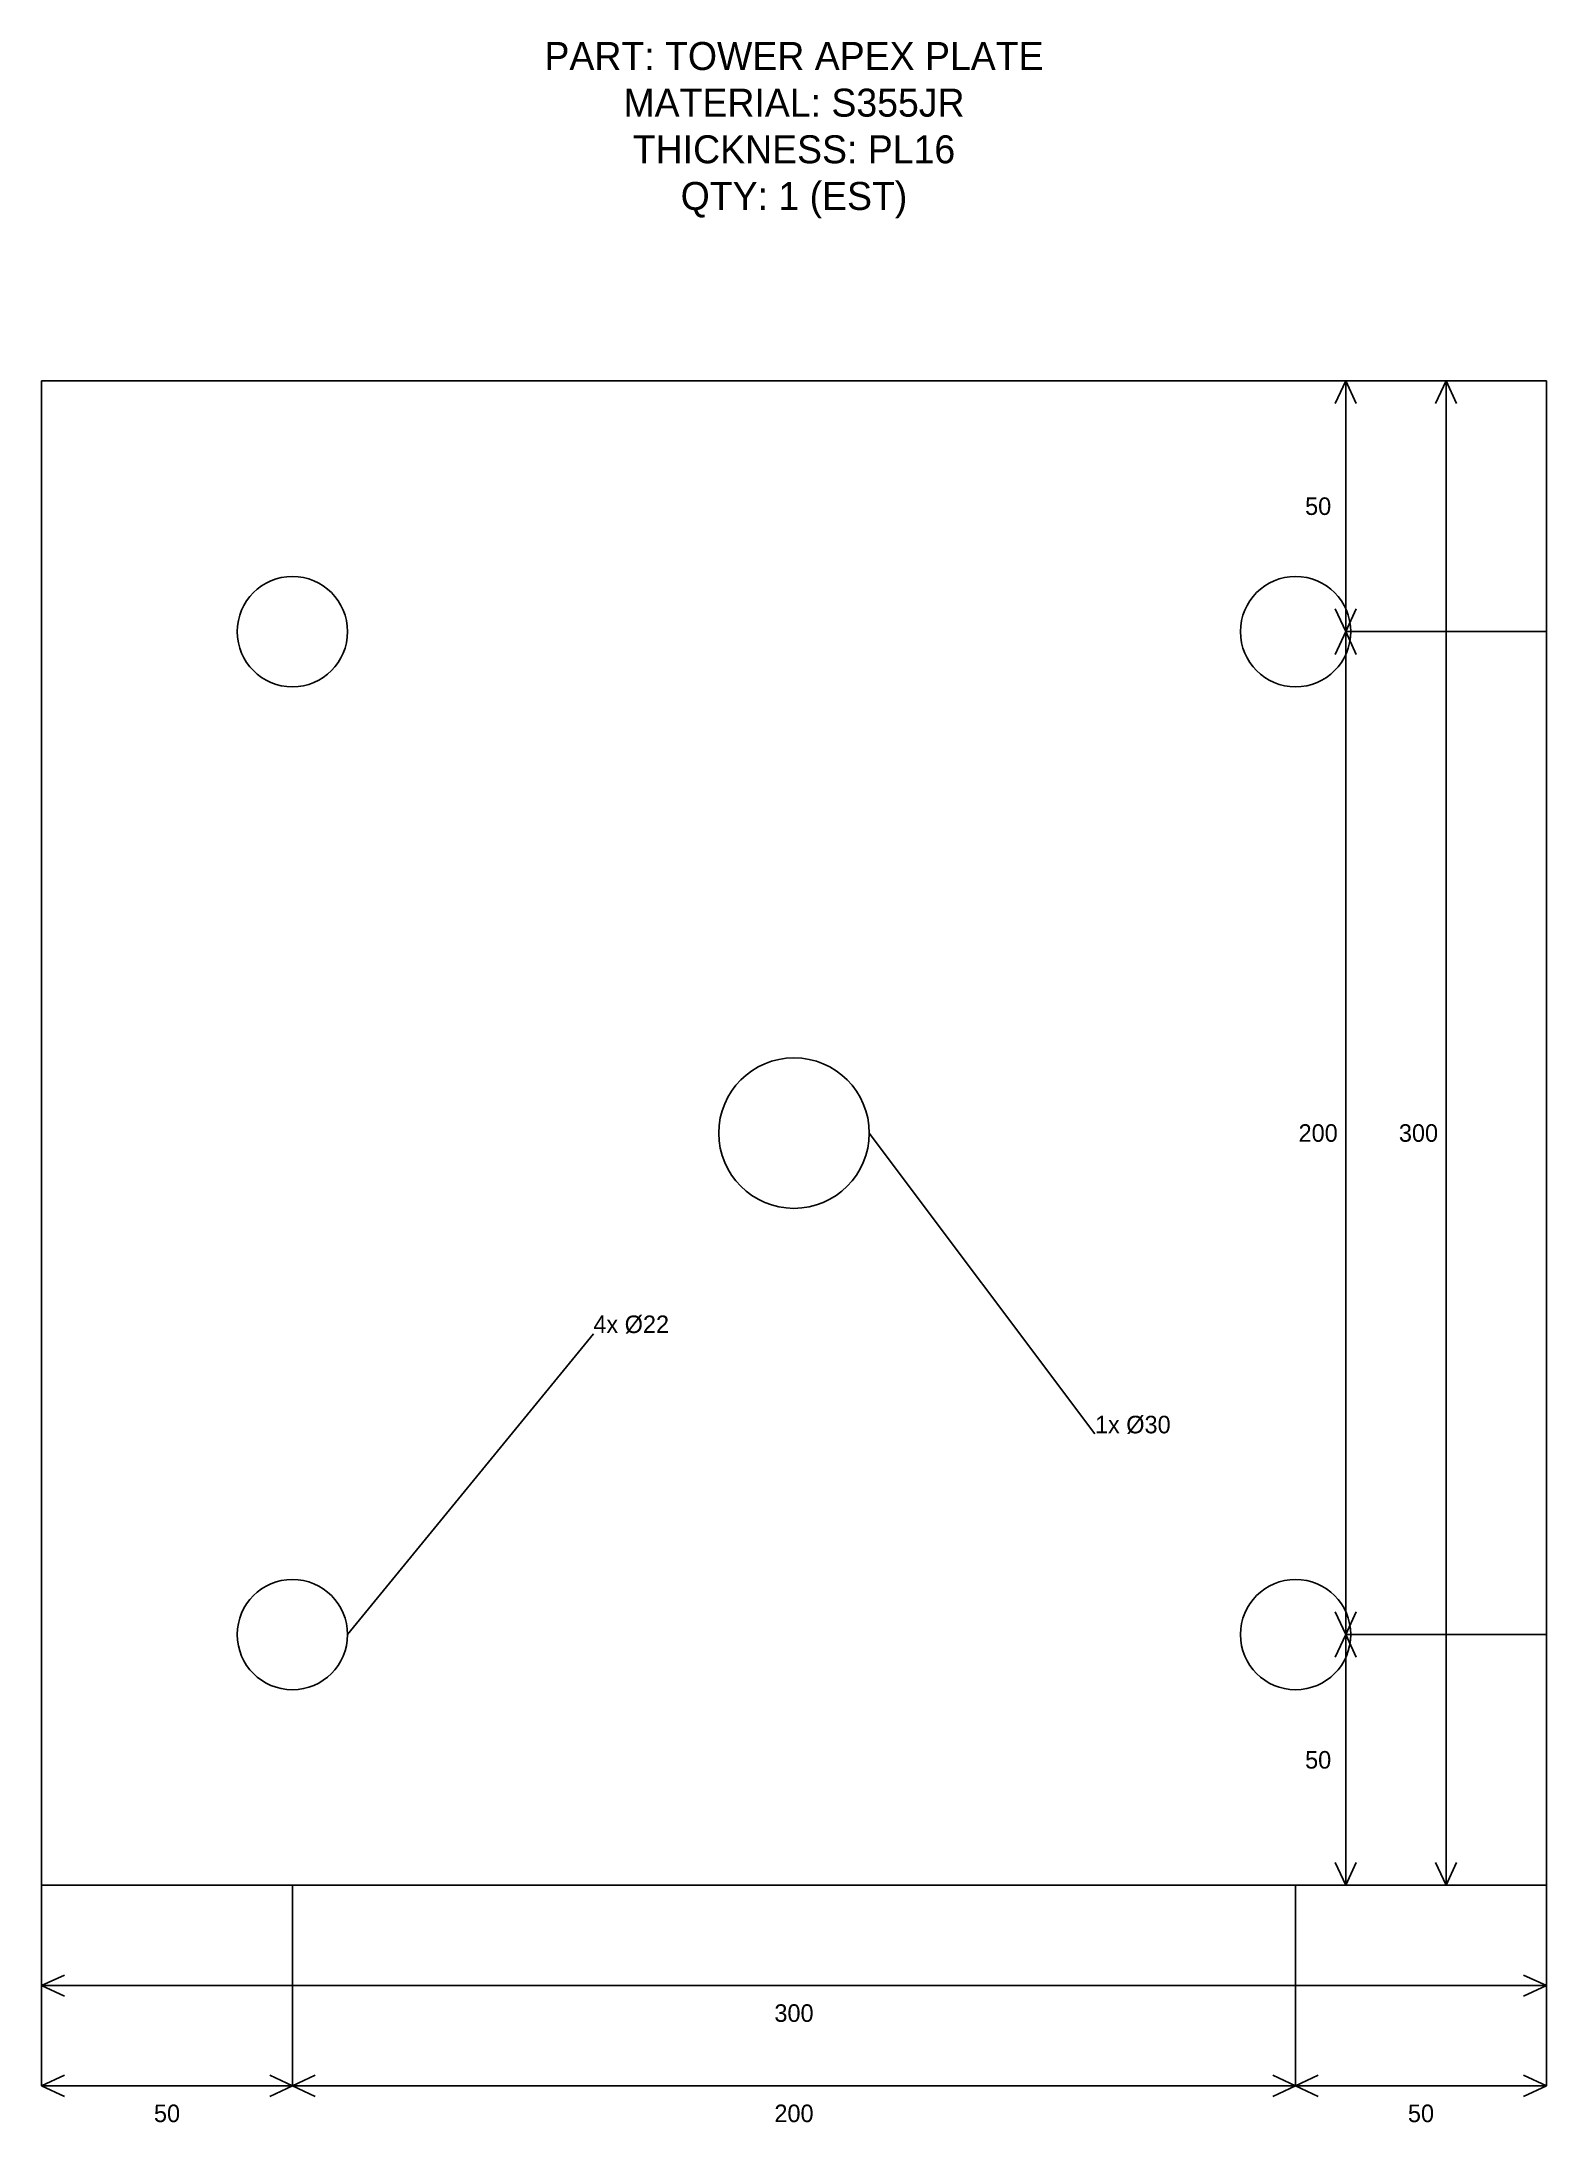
# Model space of a CAD drawing. Header units: millimetres. Extents: x 140 to 2325, y -1031 to 441.
# Drawn here: x 250 to 550, y 26.5 to 441.5 of the extents above; entities that cross this region are included whole.
import ezdxf

# ---------------------------------------------------------------- set-up
doc = ezdxf.new("R2010")
doc.units = ezdxf.units.MM

msp = doc.modelspace()

# ---------------------------------------------------------------- texts
at = {"layer": 'ANNOTATION'}
for s, insert, char_height, attachment_point in [('PART: TOWER APEX PLATE\\PMATERIAL: S355JR\\PTHICKNESS: PL16\\PQTY: 1 (EST)', (400, 423.79), 5.58, 5), ('50', (504.5, 348.79), 3.5, 5), ('200', (504.5, 223.79), 3.5, 5), ('300', (524.5, 223.79), 3.5, 5), ('4x Ø22', (360, 183.79), 3.5, 7), ('1x Ø30', (460, 163.79), 3.5, 7), ('50', (504.5, 98.79), 3.5, 5), ('300', (400, 48.29), 3.5, 5), ('50', (275, 28.29), 3.5, 5), ('200', (400, 28.29), 3.5, 5), ('50', (525, 28.29), 3.5, 5)]:
    msp.add_mtext(s, dxfattribs=dict(at, insert=insert, char_height=char_height, attachment_point=attachment_point))

# ---------------------------------------------------------------- linework, layer by layer
at = {"layer": 'ANNOTATION'}
for p, q in [((415, 223.79), (460, 163.79)), ((311, 123.79), (360, 183.79))]:
    msp.add_line(p, q, dxfattribs=at)
at = {"layer": 'DIMENSION'}
for p, q in [((510, 373.79), (507.89, 369.26)), ((550, 373.79), (510, 373.79)), ((510, 323.79), (510, 373.79)), ((510, 373.79), (512.11, 369.26)), ((530, 373.79), (527.89, 369.26)), ((550, 373.79), (530, 373.79)), ((530, 73.79), (530, 373.79)), ((530, 373.79), (532.11, 369.26)), ((510, 323.79), (507.89, 328.32)), ((510, 323.79), (512.11, 328.32)), ((510, 323.79), (507.89, 319.26)), ((550, 323.79), (510, 323.79)), ((510, 123.79), (510, 323.79)), ((510, 323.79), (512.11, 319.26)), ((550, 323.79), (510, 323.79)), ((510, 123.79), (507.89, 128.32)), ((510, 123.79), (512.11, 128.32)), ((510, 123.79), (507.89, 119.26)), ((550, 123.79), (510, 123.79)), ((550, 123.79), (510, 123.79)), ((510, 73.79), (510, 123.79)), ((510, 123.79), (512.11, 119.26)), ((510, 73.79), (507.89, 78.32)), ((510, 73.79), (512.11, 78.32)), ((530, 73.79), (527.89, 78.32)), ((530, 73.79), (532.11, 78.32)), ((250, 73.79), (250, 53.79)), ((250, 73.79), (250, 33.79)), ((300, 73.79), (300, 33.79)), ((300, 73.79), (300, 33.79)), ((500, 73.79), (500, 33.79)), ((500, 73.79), (500, 33.79)), ((550, 73.79), (510, 73.79)), ((550, 73.79), (530, 73.79)), ((550, 73.79), (550, 53.79)), ((550, 73.79), (550, 33.79)), ((250, 53.79), (254.53, 55.9)), ((550, 53.79), (545.47, 55.9)), ((250, 53.79), (550, 53.79)), ((250, 53.79), (254.53, 51.68)), ((550, 53.79), (545.47, 51.68)), ((250, 33.79), (254.53, 35.9)), ((250, 33.79), (300, 33.79)), ((250, 33.79), (254.53, 31.68)), ((300, 33.79), (295.47, 35.9)), ((300, 33.79), (295.47, 31.68)), ((300, 33.79), (304.53, 35.9)), ((300, 33.79), (500, 33.79)), ((300, 33.79), (304.53, 31.68)), ((500, 33.79), (495.47, 35.9)), ((500, 33.79), (495.47, 31.68)), ((500, 33.79), (504.53, 35.9)), ((500, 33.79), (550, 33.79)), ((500, 33.79), (504.53, 31.68)), ((550, 33.79), (545.47, 35.9)), ((550, 33.79), (545.47, 31.68))]:
    msp.add_line(p, q, dxfattribs=at)
at = {"layer": 'GEOMETRY'}
msp.add_lwpolyline([(250, 73.79), (550, 73.79), (550, 373.79), (250, 373.79)], close=True, dxfattribs=at)
for centre, radius in [((300, 323.79), 11), ((500, 323.79), 11), ((400, 223.79), 15), ((300, 123.79), 11), ((500, 123.79), 11)]:
    msp.add_circle(centre, radius, dxfattribs=at)

msp.set_redraw_order([(e.dxf.handle, doc.entitydb.next_handle()) for e in msp.query("TEXT MTEXT ATTDEF DIMENSION ARC_DIMENSION")])  # texts and dimensions are drawn at this point

doc.saveas('drawing.dxf')
